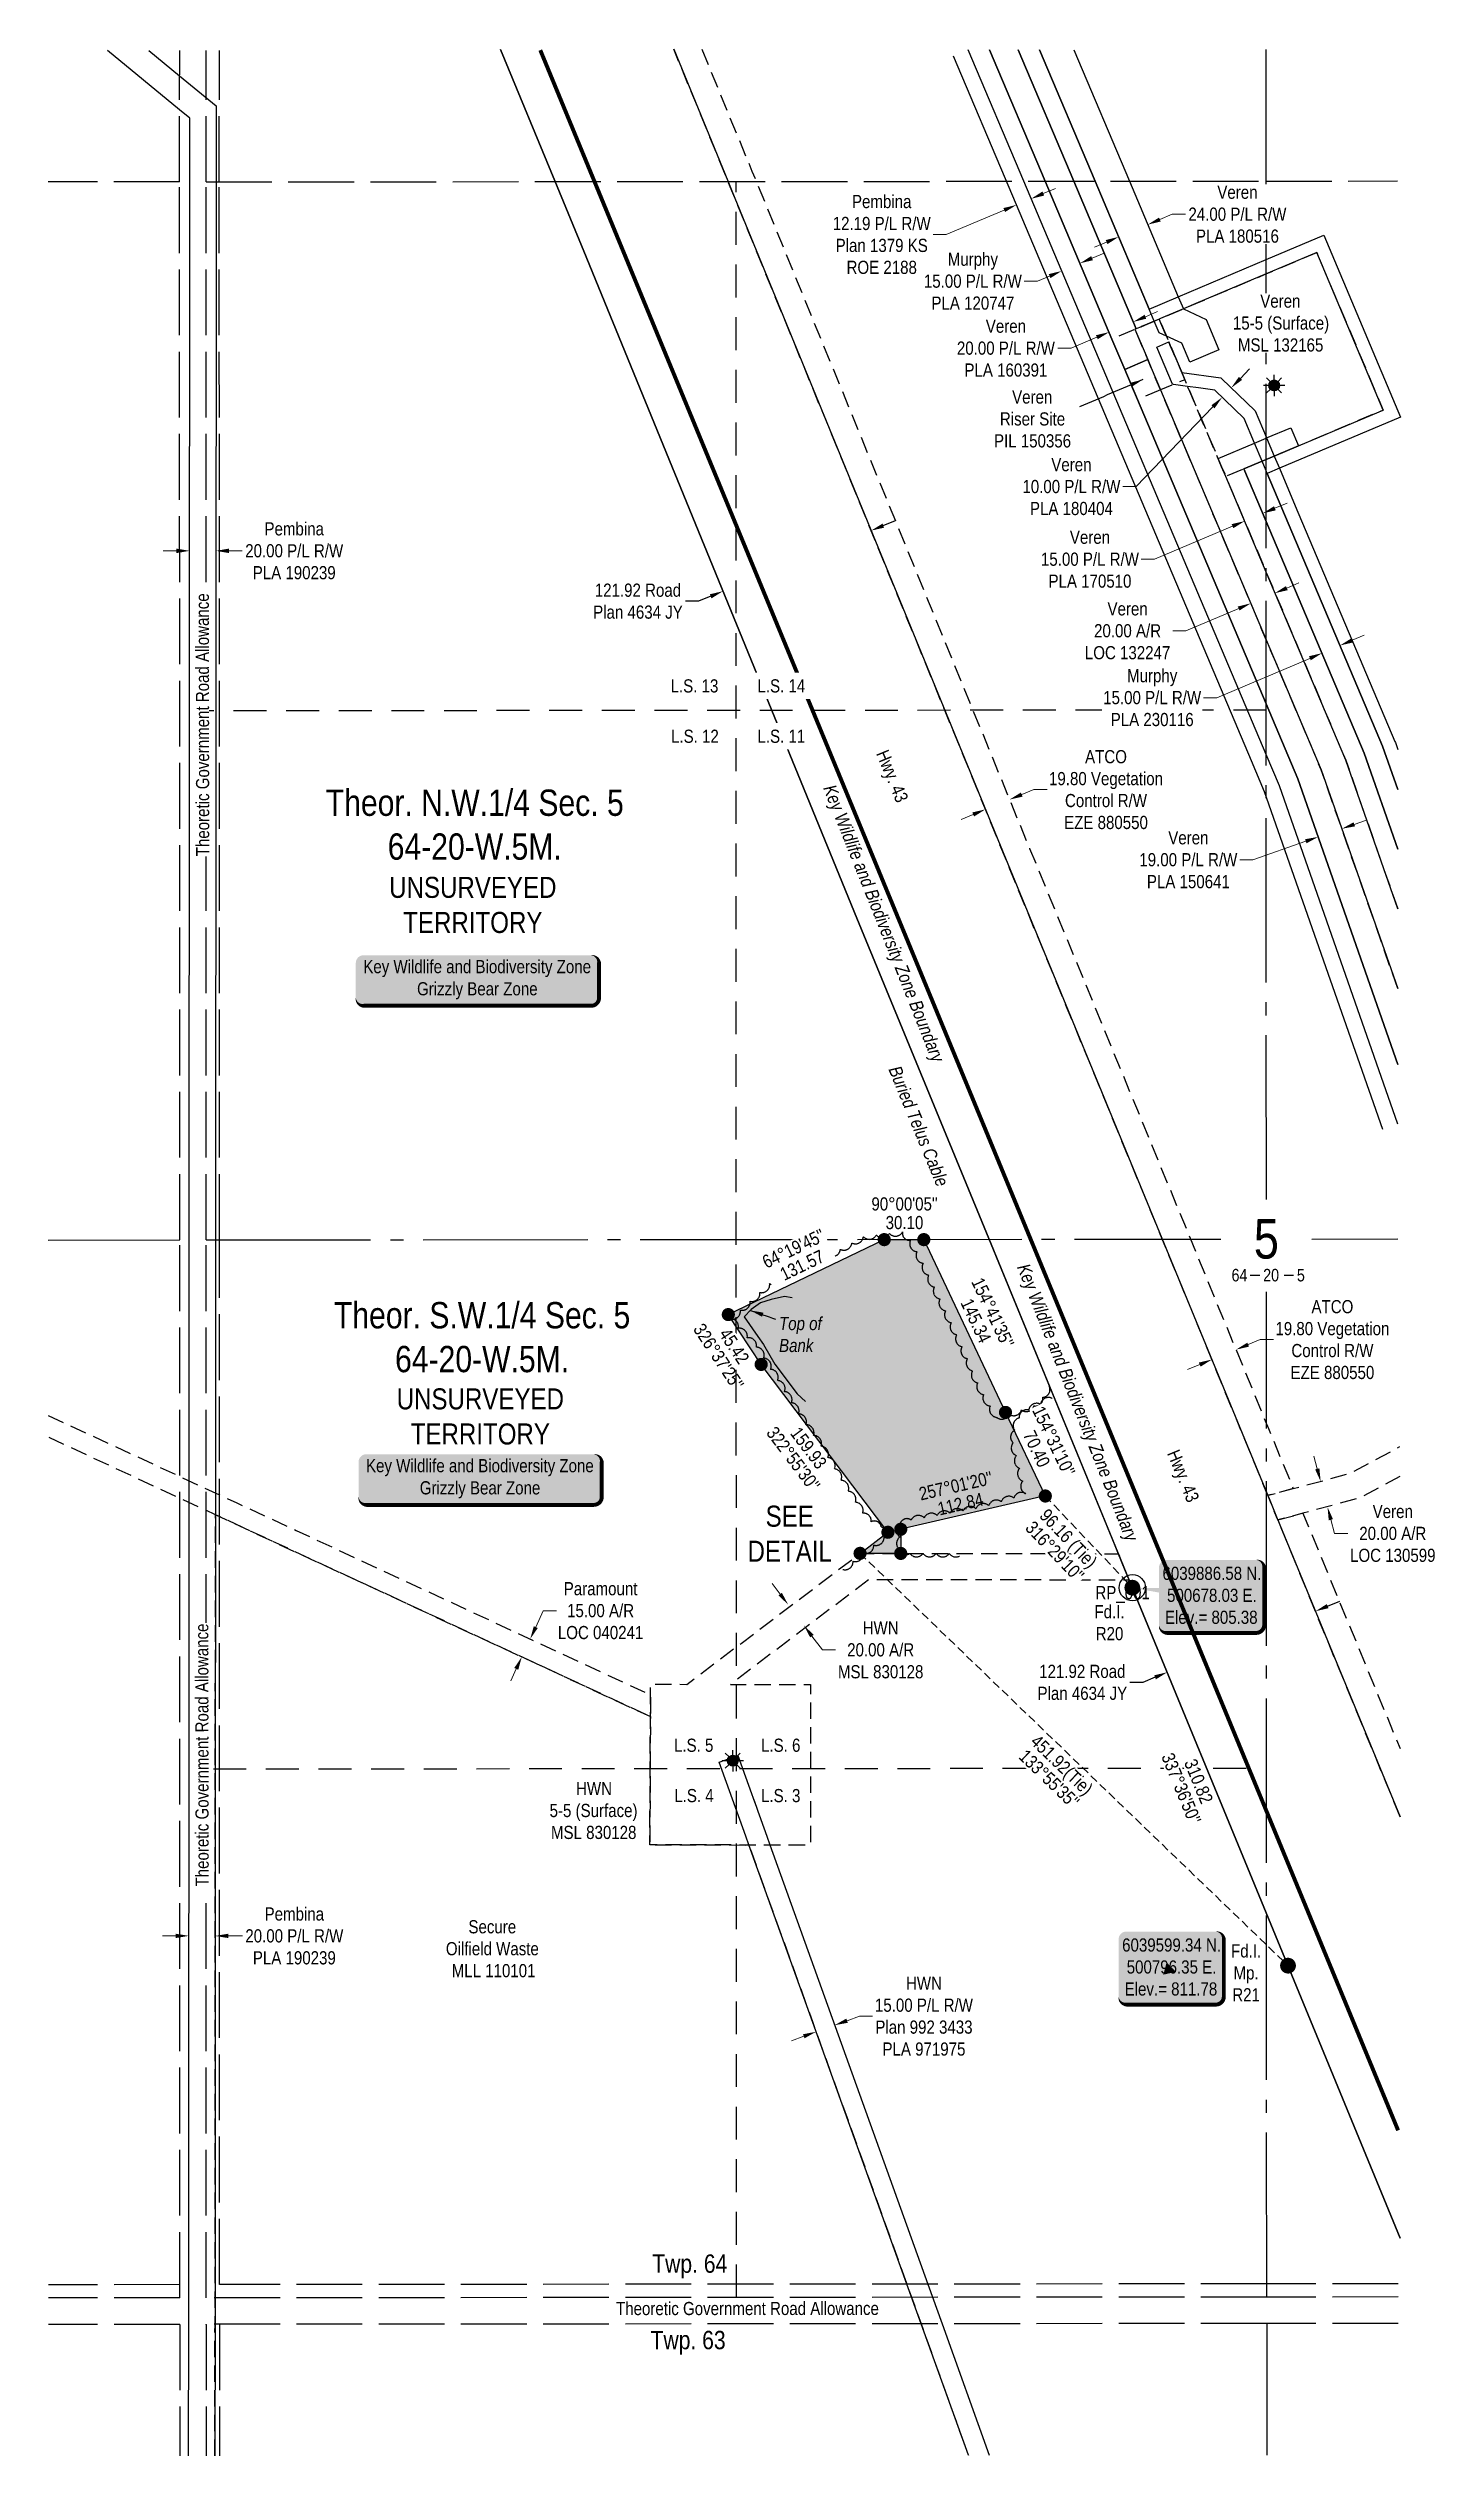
# Model space of a CAD drawing. Extents: x 499854 to 504284, y 6039227 to 6041357.
# Drawn here: x 499854 to 500908, y 6039227 to 6041057 of the extents above; entities that cross this region are included whole.
import ezdxf
from ezdxf.enums import TextEntityAlignment as Align

# ---------------------------------------------------------------- set-up
doc = ezdxf.new("R2010")
doc.units = 0
doc.header["$LTSCALE"] = 5
for name, pattern in [('0', [1, 1, 0]), ('DASHDOT2', [12.7, 6.35, -3.175, 0, -3.175]), ('foc-ACCESSROAD', [3.75, 2.5, -1.25]), ('foc-FLOWLINE', [3.75, 2.5, -1.25]), ('foc-LSD', [8, 5, -3]), ('foc-QUARTERLINE', [33, 25, -3, 2, -3]), ('foc-TIELINE', [1.875, 1.25, -0.625]), ('foc-UNSURVEYED', [12.5, 10, -2.5])]:
    doc.linetypes.add(name, pattern=pattern)
for name, color, linetype in [('10', 1, 'Continuous'), ('35', 37, 'Continuous'), ('9', 3, 'Continuous'), ('AS-TELUS', 224, 'foc-TEL'), ('AS-WILDLIFE', 131, 'DASHDOT2'), ('AS-WILDLIFE-BLOCK', 131, 'Continuous'), ('C-RW', 13, 'Continuous'), ('C-SYMBOL', 7, 'Continuous'), ('D-TXT', 6, 'Continuous'), ('DETAIL-T', 7, 'Continuous'), ('F-AR', 190, 'foc-ACCESSROAD'), ('F-EZE', 190, 'foc-FLOWLINE'), ('F-RW', 190, 'Continuous'), ('F-WS', 190, 'foc-ACCESSROAD'), ('F-WS-S', 190, 'Continuous'), ('L-BD', 7, 'Continuous'), ('L-BD1', 253, 'Continuous'), ('L-MON', 1, 'Continuous'), ('L-MON-T', 1, 'Continuous'), ('L-ROAD-T', 7, 'Continuous'), ('L-SECLBL', 7, 'Continuous'), ('L-SECQ', 8, 'foc-QUARTERLINE'), ('L-SECTION-LSD', 7, 'foc-LSD'), ('L-TIE', 7, 'foc-TIELINE'), ('L-TITLEDB', 4, 'Continuous'), ('L-TITLEDB-T', 4, 'Continuous'), ('L-UNS-T', 3, 'Continuous'), ('L-USEC', 7, 'foc-UNSURVEYED'), ('P-PROPOSED', 10, 'Continuous'), ('P-PROPOSED-H', 21, 'Continuous'), ('T-BUSH', 110, '0'), ('T-SLOPE', 48, 'Continuous')]:
    doc.layers.add(name, color=color, linetype=linetype)
for name, color, linetype, lineweight in [('C-RW-T', 13, 'Continuous', 9), ('F-AR-T', 190, 'Continuous', 9), ('F-EZE-T', 190, 'Continuous', 9), ('F-RW-T', 190, 'Continuous', 9), ('F-VCE-T', 190, 'Continuous', 9), ('F-WS-T', 190, 'Continuous', 9), ('T-TEXT', 48, 'Continuous', 18)]:
    doc.layers.add(name, color=color, linetype=linetype, lineweight=lineweight)
doc.styles.add('100L', font='ARIALN.TTF', dxfattribs={"height": 11})
doc.styles.add('175L', font='ARIALN.TTF', dxfattribs={"height": 20})
doc.styles.add('240', font='ARIALN.TTF', dxfattribs={"height": 30})
doc.styles.add('80', font='ARIALN.TTF', dxfattribs={"height": 10})
doc.styles.add('80CG', font='ARIALN.TTF', dxfattribs={"height": 10})
doc.styles.add('80L', font='ARIALN.TTF', dxfattribs={"height": 10})
doc.styles.add('foc-LtypeFont', font='ARIALN.TTF', dxfattribs={"height": 7.35})
doc.styles.add('SIMPLEX', font='ARIALN.TTF')
doc.linetypes.add('foc-TEL', pattern='A,2,-1,["T",foc-LtypeFont,S=0.2,R=0,X=-0.425,Y=-0.75],-1.24,8', length=12.24)
doc.dimstyles.new('Compass 5 000', dxfattribs={"dimscale": 5, "dimtxt": 9, "dimasz": 2, "dimexe": 0.2, "dimexo": 0.0625, "dimgap": 0.5, "dimtad": 0, "dimtih": 1, "dimtoh": 1, "dimzin": 0, "dimdsep": 46, "dimtxsty": '80CG', "dimcen": 0.1, "dimse1": 1, "dimse2": 1, "dimclrd": 256, "dimclrt": 256, "dimaunit": 1, "dimadec": 4, "dimazin": 0, "dimtfac": 0.06, "dimtofl": 0, "dimtmove": 0, "dimatfit": 1, "dimfxl": 0.2, "dimtolj": 1, "dimtzin": 0, "dimlwd": -1, "dimarcsym": 0})

msp = doc.modelspace()

# ---------------------------------------------------------------- texts
at = {"layer": '35', "color": 3, "style": '80'}
msp.add_attdef('RP_001', (500649.948, 6039877.863), 'RP', height=9.9948, dxfattribs=at)
at = {"layer": 'AS-TELUS', "insert": (500501.657, 6040284.507), "char_height": 10, "width": 97.0236, "attachment_point": 1, "rotation": 292.395446, "style": '80L'}
msp.add_mtext('\\pi0.19325;{\\fArial Narrow|b0|i1|c0|p34;Buried Telus Cable}', dxfattribs=at)
at = {"layer": 'AS-WILDLIFE', "char_height": 9.99476, "attachment_point": 5, "rotation": 291.729793, "style": '240'}
for insert in [(500487.778, 6040390.934), (500635.142, 6040026.872)]:
    msp.add_mtext_dynamic_manual_height_columns('{\\fArial Narrow|b0|i1|c0|p34;Key Wildlife and Biodiversity Zone Boundary}', width=225.98145, gutter_width=44.953, heights=[0], dxfattribs=dict(at, insert=insert))
at = {"layer": 'C-SYMBOL', "color": 3, "char_height": 19.98956, "attachment_point": 2, "style": '175L'}
for s, insert, width in [('Theor. N.W.1/4 Sec. 5\\P64-20-W.5M.', (500178.143, 6040493.18), 225.81194), ('Theor. S.W.1/4 Sec. 5\\P64-20-W.5M.', (500183.724, 6040103.676), 224.55748)]:
    msp.add_mtext(s, dxfattribs=dict(at, insert=insert, width=width))
at = {"layer": 'D-TXT', "color": 3, "char_height": 13.9927, "attachment_point": 1, "style": '80L'}
for s, insert in [('Twp. 64', (500313.088, 6039379.869)), ('Twp. 63', (500311.834, 6039321.794))]:
    msp.add_mtext_dynamic_manual_height_columns(s, width=101.34216, gutter_width=47.475, heights=[0], dxfattribs=dict(at, insert=insert))
at = {"layer": 'DETAIL-T', "color": 3, "insert": (500417.565, 6039927.625), "char_height": 15.9916, "width": 63.60279, "attachment_point": 5, "style": '80CG'}
msp.add_mtext('SEE\\PDETAIL', dxfattribs=at)
at = {"layer": 'F-WS-T', "char_height": 10, "attachment_point": 1, "style": '80L'}
for s, insert, width in [('\\pi20.3706;HWN\\P\\pi0.27851;5-5 (Surface)\\P\\pi1.32899;MSL 830128', (500234.753, 6039738.933), 66.2528), ('\\pi23.8631;Secure\\P\\pi6.70416;Oilfield Waste\\P\\pi11.14141;MLL 110101', (500149.478, 6039633.895), 83.00587)]:
    msp.add_mtext(s, dxfattribs=dict(at, insert=insert, width=width))
at = {"layer": 'L-BD1', "linetype": 'Continuous', "style": '80L'}
for s, height, rotation, p in [("90°00'05''", 9.9948, 359.9981, (500504.862, 6040178.263)), ("154°41'35''", 9.99476, 295.3074, (500572, 6040095.609)), ('145.34', 9.9948, 295.3074, (500559.124, 6040089.52)), ("326°37'25''", 9.99476, 303.3757, (500363.552, 6040062.14)), ("322°55'30''", 9.99476, 307.0746, (500420.346, 6039984.465)), ('70.40', 9.9948, 295.4809, (500605.295, 6039992.126))]:
    msp.add_text(s, height=height, rotation=rotation, dxfattribs=at).set_placement(p, align=Align.MIDDLE)
at = {"layer": 'L-BD1', "insert": (500514.796, 6039962.495), "char_height": 9.99476, "width": 56.27787, "attachment_point": 1, "rotation": 12.9774, "line_spacing_factor": 0.857456, "style": '80L'}
msp.add_mtext("\\pi0.21019;257°01'20''\\P\\pi11.52418;112.84 ", dxfattribs=at)
at = {"layer": 'L-MON-T', "linetype": 'Continuous', "char_height": 9.9948, "width": 22.03252, "attachment_point": 2, "style": '80L'}
for s, insert in [('Fd.I.\\PR20', (500660.683, 6039873.339)), ('Fd.I.\\PMp.\\PR21', (500764.483, 6039615.516))]:
    msp.add_mtext(s, dxfattribs=dict(at, insert=insert))
at = {"layer": 'L-ROAD-T', "style": '80L'}
msp.add_text('Theoretic Government Road Allowance', height=9.99478, rotation=0.036866, dxfattribs=at).set_placement((500385.438, 6039338.796), align=Align.MIDDLE_CENTER)
at = {"layer": 'L-TITLEDB-T', "char_height": 10, "attachment_point": 1, "rotation": 292.371487, "style": '80L'}
for insert in [(500488.639, 6040533.386), (500709.796, 6040001.53)]:
    msp.add_mtext_dynamic_manual_height_columns('\\pi9.7104;Hwy. 43', width=59.37304, gutter_width=49.974, heights=[0], dxfattribs=dict(at, insert=insert))
at = {"layer": 'L-UNS-T', "color": 3, "char_height": 15.99165, "attachment_point": 5, "style": '80L'}
for insert in [(500176.662, 6040405.405), (500182.378, 6040016.639)]:
    msp.add_mtext_dynamic_manual_height_columns('UNSURVEYED TERRITORY', width=126.28143, gutter_width=47.45, heights=[0], dxfattribs=dict(at, insert=insert))
at = {"layer": 'T-TEXT', "insert": (500409.444, 6040092.351), "char_height": 9.99476, "attachment_point": 1, "style": '80L'}
msp.add_mtext_dynamic_manual_height_columns('{\\fArial Narrow|b0|i1|c0|p34;Top of Bank}', width=34.05214, gutter_width=49.974, heights=[0], dxfattribs=at)

# ---------------------------------------------------------------- blocks, each defined once
blk = doc.blocks.new('L-SECLBL')
at = {"layer": '9', "color": 7}
for p, q in [((-5.1, -27.8), (-12.3, -27.8)), ((20.7, -27.8), (13.5, -27.8))]:
    blk.add_line(p, q, dxfattribs=at)
at = {"layer": '10', "color": 2, "style": 'SIMPLEX'}
blk.add_attdef('SEC', text='', height=30, dxfattribs=at).set_placement((0, 0), align=Align.MIDDLE)
at = {"layer": '10', "color": 5, "style": '80L'}
blk.add_attdef('TWP', text='', height=9.5, dxfattribs=at).set_placement((-14.4, -27.4), align=Align.MIDDLE_RIGHT)
blk.add_attdef('RGE', text='', height=9.5, dxfattribs=at).set_placement((3.6, -27.4), align=Align.MIDDLE_CENTER)
blk.add_attdef('MER', text='', height=9.5, dxfattribs=at).set_placement((23.2, -27.4), align=Align.MIDDLE_LEFT)
blk = doc.blocks.new('*D385')
at = {"layer": 'C-RW-T', "transparency": 16777216}
for p, q in [((500647.4, 6040897), (500656.6, 6040900.9)), ((500615.1, 6040883.4), (500605.9, 6040879.5)), ((500605.9, 6040879.5), (500595.9, 6040879.5))]:
    blk.add_line(p, q, dxfattribs=at)
for points in [[(500614.5, 6040884.9), (500615.8, 6040881.9), (500624.3, 6040887.3)], [(500646.7, 6040898.6), (500648, 6040895.5), (500638.2, 6040893.1)]]:
    blk.add_solid(points, dxfattribs=at)
at = {"layer": 'C-RW-T', "transparency": 16777216, "insert": (500556.8, 6040879.5), "char_height": 10, "attachment_point": 5, "style": '80CG'}
blk.add_mtext('\\A1;Murphy\\P15.00 P/L R/W^JPLA 120747', dxfattribs=at)
blk = doc.blocks.new('*D386')
at = {"layer": 'C-RW-T', "transparency": 16777216}
for p, q in [((500845.1, 6040606.6), (500854.3, 6040610.5)), ((500812.9, 6040592.9), (500742.2, 6040563)), ((500742.2, 6040563), (500732.2, 6040563))]:
    blk.add_line(p, q, dxfattribs=at)
for points in [[(500844.5, 6040608.1), (500845.8, 6040605), (500835.9, 6040602.7)], [(500812.3, 6040594.5), (500813.6, 6040591.4), (500822.1, 6040596.8)]]:
    blk.add_solid(points, dxfattribs=at)
at = {"layer": 'C-RW-T', "transparency": 16777216, "insert": (500693.1, 6040563), "char_height": 10, "attachment_point": 5, "style": '80CG', "bg_fill": 3, "box_fill_scale": 1.1, "bg_fill_color": 256, "bg_fill_true_color": 13158600, "bg_fill_transparency": 0}
blk.add_mtext('\\A1;Murphy\\P15.00 P/L R/W^JPLA 230116', dxfattribs=at)
blk = doc.blocks.new('GAS')
h = blk.add_hatch(color=255)
h.dxf.hatch_style = 1
edge = h.paths.add_edge_path()
edge.add_arc((0, 0), 0.9, 0, 360)
for p, q in [((-0.81, 0), (-1.62, 0)), ((-0.57, 0.57), (-1.14, 1.14)), ((0, 0.81), (0, 1.62)), ((0.57, 0.57), (1.14, 1.14)), ((1.62, 0), (0.81, 0)), ((-0.57, -0.57), (-1.14, -1.14)), ((0, -0.81), (0, -1.62)), ((1.14, -1.14), (0.57, -0.57))]:
    blk.add_line(p, q)
blk.add_circle((0, 0), 0.8)
blk = doc.blocks.new('*U371')
h = blk.add_hatch(color=255)
edge = h.paths.add_edge_path()
edge.add_line((-86.5, -20), (86.5, -20))
edge.add_arc((86.5, -14), 6, 270, 360)
edge.add_line((92.5, -14), (92.5, 12.5))
edge.add_arc((86.5, 12.5), 6, 0, 90)
edge.add_line((86.5, 18.5), (-86.5, 18.5))
edge.add_arc((-86.5, 12.5), 6, 90, 180)
edge.add_line((-92.5, 12.5), (-92.5, -14))
edge.add_arc((-86.5, -14), 6, 180, 270)
at = {"color": 131, "flags": 128}
blk.add_lwpolyline([(-86.5, -20, 3, 3, 0), (86.5, -20, 3, 3, 0.414214), (92.5, -14, 3, 3, 0), (92.5, 12.5, 3, 0, 0.414214), (86.5, 18.5, 0, 0, 0), (-86.5, 18.5, 0, 0, 0.414214), (-92.5, 12.5, 0, 0, 0), (-92.5, -14, 0, 3, 0.414214)], format="xyseb", close=True, dxfattribs=at)
at = {"color": 131, "style": '80'}
blk.add_attdef('ENTER_TEXT_001', (-36, -5), '', height=10, dxfattribs=at)
blk = doc.blocks.new('*D387')
at = {"layer": 'F-EZE-T', "transparency": 16777216}
for p, q in [((499950.8, 6039622), (499940.8, 6039622)), ((499990.8, 6039621.9), (500001.5, 6039621.9))]:
    blk.add_line(p, q, dxfattribs=at)
for points in [[(499950.8, 6039623.6), (499950.8, 6039620.3), (499960.8, 6039622)], [(499990.8, 6039623.6), (499990.8, 6039620.3), (499980.8, 6039621.9)]]:
    blk.add_solid(points, dxfattribs=at)
at = {"layer": 'F-EZE-T', "transparency": 16777216, "insert": (500041, 6039621.9), "char_height": 10, "attachment_point": 5, "style": '80CG'}
blk.add_mtext('\\A1;Pembina\\P20.00 P/L R/W\\PPLA 190239', dxfattribs=at)
blk = doc.blocks.new('*D388')
at = {"layer": 'F-VCE-T', "transparency": 16777216}
for p, q in [((500593.9, 6040489.4), (500603.2, 6040493.1)), ((500603.2, 6040493.1), (500613.2, 6040493.1)), ((500557, 6040474.3), (500547.8, 6040470.5))]:
    blk.add_line(p, q, dxfattribs=at)
for points in [[(500593.3, 6040490.9), (500594.6, 6040487.8), (500584.7, 6040485.6)], [(500556.4, 6040475.8), (500557.7, 6040472.7), (500566.3, 6040478.1)]]:
    blk.add_solid(points, dxfattribs=at)
at = {"layer": 'F-VCE-T', "transparency": 16777216, "insert": (500658, 6040493.1), "char_height": 10, "attachment_point": 5, "style": '80CG'}
blk.add_mtext('\\A1;ATCO\\P19.80 Vegetation\\PControl R/W\\PEZE 880550', dxfattribs=at)
blk = doc.blocks.new('*D389')
at = {"layer": 'F-VCE-T', "transparency": 16777216}
for p, q in [((500766, 6040071.3), (500775.3, 6040075.1)), ((500775.3, 6040075.1), (500785.3, 6040075.1)), ((500729.2, 6040056.2), (500720, 6040052.3))]:
    blk.add_line(p, q, dxfattribs=at)
for points in [[(500728.6, 6040057.7), (500729.9, 6040054.6), (500738.5, 6040060)], [(500765.4, 6040072.8), (500766.7, 6040069.8), (500756.8, 6040067.5)]]:
    blk.add_solid(points, dxfattribs=at)
at = {"layer": 'F-VCE-T', "transparency": 16777216, "insert": (500830.1, 6040075.1), "char_height": 10, "attachment_point": 5, "style": '80CG'}
blk.add_mtext('\\A1;ATCO\\P19.80 Vegetation \\PControl R/W\\PEZE 880550', dxfattribs=at)
blk = doc.blocks.new('*D374')
at = {"layer": 'L-TITLEDB-T', "transparency": 16777216}
for p, q in [((500826.4, 6039872.5), (500835.7, 6039876.3)), ((500686.1, 6039814.6), (500676.1, 6039814.6)), ((500695.3, 6039818.5), (500686.1, 6039814.6))]:
    blk.add_line(p, q, dxfattribs=at)
for points in [[(500825.8, 6039874.1), (500827.1, 6039871), (500817.2, 6039868.7)], [(500694.7, 6039820), (500695.9, 6039816.9), (500704.5, 6039822.3)]]:
    blk.add_solid(points, dxfattribs=at)
at = {"layer": 'L-TITLEDB-T', "transparency": 16777216, "insert": (500640, 6039814.6), "char_height": 10, "attachment_point": 5, "style": '80CG'}
blk.add_mtext('\\A1;121.92 Road\\PPlan 4634 JY', dxfattribs=at)
blk = doc.blocks.new('*D375')
at = {"layer": 'L-TITLEDB-T', "transparency": 16777216}
for p, q in [((500488.7, 6040693.8), (500498, 6040697.6)), ((500348.3, 6040636.3), (500338.3, 6040636.3)), ((500357.5, 6040640.1), (500348.3, 6040636.3))]:
    blk.add_line(p, q, dxfattribs=at)
for points in [[(500488.1, 6040695.3), (500489.3, 6040692.2), (500479.5, 6040690)], [(500356.9, 6040641.6), (500358.1, 6040638.5), (500366.8, 6040643.9)]]:
    blk.add_solid(points, dxfattribs=at)
at = {"layer": 'L-TITLEDB-T', "transparency": 16777216, "insert": (500302.2, 6040636.3), "char_height": 10, "attachment_point": 5, "style": '80CG'}
blk.add_mtext('\\A1;121.92 Road\\PPlan 4634 JY', dxfattribs=at)
blk = doc.blocks.new('*D372')
at = {"layer": 'F-AR-T', "transparency": 16777216}
for p, q in [((500795.4, 6040646.3), (500804.6, 6040650.2)), ((500758.9, 6040630.8), (500718.7, 6040613.8)), ((500718.7, 6040613.8), (500708.7, 6040613.8))]:
    blk.add_line(p, q, dxfattribs=at)
for points in [[(500794.8, 6040647.8), (500796.1, 6040644.7), (500786.2, 6040642.4)], [(500758.2, 6040632.3), (500759.5, 6040629.3), (500768.1, 6040634.7)]]:
    blk.add_solid(points, dxfattribs=at)
at = {"layer": 'F-AR-T', "transparency": 16777216, "insert": (500674.4, 6040613.8), "char_height": 10, "attachment_point": 5, "style": '80CG'}
blk.add_mtext('\\A1;Veren\\P20.00 A/R\\PLOC 132247', dxfattribs=at)
blk = doc.blocks.new('*D373')
at = {"layer": 'F-AR-T', "transparency": 16777216}
for p, q in [((500410.3, 6039881.7), (500404.3, 6039889.7)), ((500434.4, 6039849.8), (500442.4, 6039839.3)), ((500442.4, 6039839.3), (500452.4, 6039839.3))]:
    blk.add_line(p, q, dxfattribs=at)
for points in [[(500411.6, 6039882.7), (500409, 6039880.7), (500416.4, 6039873.7)], [(500435.8, 6039850.8), (500433.1, 6039848.8), (500428.4, 6039857.8)]]:
    blk.add_solid(points, dxfattribs=at)
at = {"layer": 'F-AR-T', "transparency": 16777216, "insert": (500486.7, 6039839.3), "char_height": 10, "attachment_point": 5, "style": '80CG'}
blk.add_mtext('\\A1;HWN\\P20.00 A/R\\PMSL 830128', dxfattribs=at)
blk = doc.blocks.new('*D376')
at = {"layer": 'F-RW-T', "transparency": 16777216}
for p, q in [((500687.9, 6040852.5), (500697.1, 6040856.4)), ((500631.5, 6040828.6), (500621.5, 6040828.6)), ((500651.1, 6040836.9), (500631.5, 6040828.6))]:
    blk.add_line(p, q, dxfattribs=at)
for points in [[(500687.3, 6040854), (500688.6, 6040851), (500678.7, 6040848.6)], [(500650.4, 6040838.5), (500651.7, 6040835.4), (500660.3, 6040840.8)]]:
    blk.add_solid(points, dxfattribs=at)
at = {"layer": 'F-RW-T', "transparency": 16777216, "insert": (500581.9, 6040828.6), "char_height": 10, "attachment_point": 5, "style": '80CG'}
blk.add_mtext('\\A1;Veren\\P20.00 P/L R/W^JPLA 160391', dxfattribs=at)
blk = doc.blocks.new('*D377')
at = {"layer": 'F-RW-T', "transparency": 16777216}
for p, q in [((500786.4, 6040707), (500795.6, 6040710.9)), ((500754.2, 6040693.3), (500694.8, 6040668.2)), ((500694.8, 6040668.2), (500684.8, 6040668.2))]:
    blk.add_line(p, q, dxfattribs=at)
for points in [[(500785.7, 6040708.5), (500787, 6040705.4), (500777.2, 6040703.1)], [(500753.5, 6040694.9), (500754.8, 6040691.8), (500763.4, 6040697.2)]]:
    blk.add_solid(points, dxfattribs=at)
at = {"layer": 'F-RW-T', "transparency": 16777216, "insert": (500645.8, 6040668.2), "char_height": 10, "attachment_point": 5, "style": '80CG'}
blk.add_mtext('\\A1;Veren\\P15.00 P/L R/W\\PPLA 170510', dxfattribs=at)
blk = doc.blocks.new('*D378')
at = {"layer": 'F-RW-T', "transparency": 16777216}
for p, q in [((500760.2, 6040805.7), (500767.1, 6040812.9)), ((500739.3, 6040784.1), (500680.8, 6040723.4)), ((500680.8, 6040723.4), (500670.8, 6040723.4))]:
    blk.add_line(p, q, dxfattribs=at)
for points in [[(500738.1, 6040785.2), (500740.5, 6040782.9), (500746.3, 6040791.3)], [(500759, 6040806.8), (500761.4, 6040804.5), (500753.2, 6040798.5)]]:
    blk.add_solid(points, dxfattribs=at)
at = {"layer": 'F-RW-T', "transparency": 16777216, "insert": (500631.7, 6040723.4), "char_height": 10, "attachment_point": 5, "style": '80CG'}
blk.add_mtext('\\A1;Veren\\P10.00 P/L R/W^JPLA 180404', dxfattribs=at)
blk = doc.blocks.new('*D379')
at = {"layer": 'F-RW-T', "transparency": 16777216}
for p, q in [((500698.9, 6040926.4), (500708.3, 6040930.4)), ((500708.3, 6040930.4), (500718.3, 6040930.4)), ((500658.4, 6040909.3), (500649.2, 6040905.4))]:
    blk.add_line(p, q, dxfattribs=at)
for points in [[(500698.3, 6040927.9), (500699.6, 6040924.9), (500689.7, 6040922.5)], [(500657.8, 6040910.8), (500659.1, 6040907.7), (500667.6, 6040913.2)]]:
    blk.add_solid(points, dxfattribs=at)
at = {"layer": 'F-RW-T', "transparency": 16777216, "insert": (500757.9, 6040930.4), "char_height": 10, "attachment_point": 5, "style": '80CG', "bg_fill": 3, "box_fill_scale": 1.1, "bg_fill_color": 256, "bg_fill_true_color": 13158600, "bg_fill_transparency": 0}
blk.add_mtext('\\A1;Veren\\P24.00 P/L R/W^JPLA 180516', dxfattribs=at)
blk = doc.blocks.new('*D380')
at = {"layer": 'F-RW-T', "transparency": 16777216}
for p, q in [((499951.4, 6040674.6), (499941.4, 6040674.6)), ((499991.4, 6040674.6), (500001.4, 6040674.6))]:
    blk.add_line(p, q, dxfattribs=at)
for points in [[(499951.4, 6040676.3), (499951.4, 6040672.9), (499961.4, 6040674.6)], [(499991.4, 6040676.3), (499991.4, 6040672.9), (499981.4, 6040674.6)]]:
    blk.add_solid(points, dxfattribs=at)
at = {"layer": 'F-RW-T', "transparency": 16777216, "insert": (500040.9, 6040674.6), "char_height": 10, "attachment_point": 5, "style": '80CG'}
blk.add_mtext('\\A1;Pembina\\P20.00 P/L R/W^JPLA 190239', dxfattribs=at)
blk = doc.blocks.new('*D381')
at = {"layer": 'F-RW-T', "transparency": 16777216}
for p, q in [((500610.3, 6040946.1), (500619.5, 6040950)), ((500580.7, 6040933.6), (500536.6, 6040915)), ((500536.6, 6040915), (500526.6, 6040915))]:
    blk.add_line(p, q, dxfattribs=at)
for points in [[(500580, 6040935.1), (500581.3, 6040932.1), (500589.9, 6040937.5)], [(500609.7, 6040947.7), (500611, 6040944.6), (500601.1, 6040942.2)]]:
    blk.add_solid(points, dxfattribs=at)
at = {"layer": 'F-RW-T', "transparency": 16777216, "insert": (500487.5, 6040915), "char_height": 10, "attachment_point": 5, "style": '80CG'}
blk.add_mtext('\\A1;Pembina\\P12.19 P/L R/W\\PPlan 1379 KS\\PROE 2188', dxfattribs=at)
blk = doc.blocks.new('*D382')
at = {"layer": 'F-RW-T', "transparency": 16777216}
for p, q in [((500846.7, 6040466.7), (500856.1, 6040470)), ((500809.9, 6040453.9), (500769.7, 6040439.8)), ((500769.7, 6040439.8), (500759.7, 6040439.8))]:
    blk.add_line(p, q, dxfattribs=at)
for points in [[(500846.2, 6040468.3), (500847.3, 6040465.2), (500837.3, 6040463.4)], [(500809.3, 6040455.4), (500810.4, 6040452.3), (500819.3, 6040457.2)]]:
    blk.add_solid(points, dxfattribs=at)
at = {"layer": 'F-RW-T', "transparency": 16777216, "insert": (500720.6, 6040439.8), "char_height": 10, "attachment_point": 5, "style": '80CG'}
blk.add_mtext('\\A1;Veren\\P19.00 P/L R/W^JPLA 150641', dxfattribs=at)
blk = doc.blocks.new('*D383')
at = {"layer": 'F-RW-T', "transparency": 16777216}
for p, q in [((500224.5, 6039856.6), (500230.2, 6039869.1)), ((500230.2, 6039869.1), (500240.2, 6039869.1)), ((500209.7, 6039824.9), (500205.5, 6039815.8))]:
    blk.add_line(p, q, dxfattribs=at)
for points in [[(500223, 6039857.3), (500226, 6039855.9), (500220.3, 6039847.6)], [(500208.2, 6039825.6), (500211.2, 6039824.2), (500213.9, 6039834)]]:
    blk.add_solid(points, dxfattribs=at)
at = {"layer": 'F-RW-T', "transparency": 16777216, "insert": (500273.8, 6039869.1), "char_height": 10, "attachment_point": 5, "style": '80CG'}
blk.add_mtext('\\A1;Paramount\\P15.00 A/R\\PLOC 040241', dxfattribs=at)
blk = doc.blocks.new('*D384')
at = {"layer": 'F-RW-T', "transparency": 16777216}
for p, q in [((500461.2, 6039557.5), (500470.6, 6039560.9)), ((500470.6, 6039560.9), (500480.6, 6039560.9)), ((500428.2, 6039545.7), (500418.8, 6039542.3))]:
    blk.add_line(p, q, dxfattribs=at)
for points in [[(500427.7, 6039547.2), (500428.8, 6039544.1), (500437.6, 6039549.1)], [(500460.6, 6039559.1), (500461.7, 6039555.9), (500451.7, 6039554.1)]]:
    blk.add_solid(points, dxfattribs=at)
at = {"layer": 'F-RW-T', "transparency": 16777216, "insert": (500519.6, 6039560.9), "char_height": 10, "attachment_point": 5, "style": '80CG'}
blk.add_mtext('\\A1;HWN\\P15.00 P/L R/W^JPlan 992 3433\\PPLA 971975', dxfattribs=at)
blk = doc.blocks.new('*D391')
at = {"layer": 'F-AR-T', "transparency": 16777216}
for p, q in [((500818.6, 6039976.9), (500816, 6039986.6)), ((500828.9, 6039938.3), (500831.7, 6039927.8)), ((500831.7, 6039927.8), (500841.7, 6039927.8))]:
    blk.add_line(p, q, dxfattribs=at)
for points in [[(500820.2, 6039977.3), (500817, 6039976.5), (500821.2, 6039967.2)], [(500830.5, 6039938.7), (500827.3, 6039937.8), (500826.4, 6039947.9)]]:
    blk.add_solid(points, dxfattribs=at)
at = {"layer": 'F-AR-T', "transparency": 16777216, "insert": (500876, 6039927.8), "char_height": 10, "attachment_point": 5, "style": '80CG'}
blk.add_mtext('\\A1;Veren\\P20.00 A/R\\PLOC 130599', dxfattribs=at)
blk = doc.blocks.new('fdia')
at = {"color": 255, "const_width": 1}
blk.add_lwpolyline([(-0.5, 0, 1), (0.5, 0, 1)], format="xyb", close=True, dxfattribs=at)
blk = doc.blocks.new('Fdiaa')
blk.add_blockref('fdia', (0, 0))
blk = doc.blocks.new('fdib')
at = {"color": 1, "const_width": 1.6}
blk.add_lwpolyline([(-0.4, 0, 1), (0.4, 0, 1)], format="xyb", close=True, dxfattribs=at)
at = {"color": 1}
blk.add_circle((0, 0), 0.8, dxfattribs=at)
blk = doc.blocks.new('Fdibb')
blk.add_blockref('fdib', (0, 0))
blk = doc.blocks.new('fdicc')
for name in ['Fdibb', 'Fdiaa']:
    blk.add_blockref(name, (0, 0))
blk = doc.blocks.new('FDI')
blk.add_blockref('fdicc', (0, 0))
blk = doc.blocks.new('PLIA')
at = {"color": 255, "const_width": 1}
blk.add_lwpolyline([(-0.5, 0, 1), (0.5, 0, 1)], format="xyb", close=True, dxfattribs=at)
blk = doc.blocks.new('PLIAA')
blk.add_blockref('PLIA', (0, 0))
blk = doc.blocks.new('PLIB')
at = {"color": 1}
blk.add_circle((0, 0), 0.8, dxfattribs=at)
blk = doc.blocks.new('PLIBB')
blk.add_blockref('PLIB', (0, 0))
blk = doc.blocks.new('PLICC')
for name in ['PLIAA', 'PLIBB']:
    blk.add_blockref(name, (0, 0))
blk = doc.blocks.new('PLI')
blk.add_blockref('PLICC', (0, 0))
blk = doc.blocks.new('*U468')
h = blk.add_hatch(color=254)
edge = h.paths.add_edge_path()
edge.add_line((-34, -28.5), (34, -28.5))
edge.add_arc((34, -22.5), 6, 270, 360)
edge.add_line((40, -22.5), (40, 21))
edge.add_arc((34, 21), 6, 0, 90)
edge.add_line((34, 27), (-34, 27))
edge.add_arc((-34, 21), 6, 90, 180)
edge.add_line((-40, 21), (-40, -22.5))
edge.add_arc((-34, -22.5), 6, 180, 270)
at = {"color": 1, "flags": 128}
blk.add_lwpolyline([(-34, -28.5, 3, 3, 0), (34, -28.5, 3, 3, 0.414214), (40, -22.5, 3, 3, 0), (40, 21, 3, 0, 0.414214), (34, 27, 0, 0, 0), (-34, 27, 0, 0, 0.414214), (-40, 21, 0, 0, 0), (-40, -22.5, 0, 3, 0.414214)], format="xyseb", close=True, dxfattribs=at)
blk.add_lwpolyline([(-60.2, 5.8, 0, 10, 0), (0, 0, 5, 5, 0)], format="xyseb", dxfattribs=at)
at = {"color": 1, "style": '80'}
blk.add_attdef('ENTER_TEXT_001', (-36, -5), '', height=10, dxfattribs=at)
blk = doc.blocks.new('*U472')
h = blk.add_hatch(color=254)
edge = h.paths.add_edge_path()
edge.add_line((-34, -28.5), (34, -28.5))
edge.add_arc((34, -22.5), 6, 270, 360)
edge.add_line((40, -22.5), (40, 21))
edge.add_arc((34, 21), 6, 0, 90)
edge.add_line((34, 27), (-34, 27))
edge.add_arc((-34, 21), 6, 90, 180)
edge.add_line((-40, 21), (-40, -22.5))
edge.add_arc((-34, -22.5), 6, 180, 270)
at = {"color": 1, "flags": 128}
blk.add_lwpolyline([(-34, -28.5, 3, 3, 0), (34, -28.5, 3, 3, 0.414214), (40, -22.5, 3, 3, 0), (40, 21, 3, 0, 0.414214), (34, 27, 0, 0, 0), (-34, 27, 0, 0, 0.414214), (-40, 21, 0, 0, 0), (-40, -22.5, 0, 3, 0.414214)], format="xyseb", close=True, dxfattribs=at)
blk.add_lwpolyline([(-6, -5.8, 0, 10, 0), (0, 0, 5, 5, 0)], format="xyseb", dxfattribs=at)
at = {"color": 1, "style": '80'}
blk.add_attdef('ENTER_TEXT_001', (-36, -5), '', height=10, dxfattribs=at)

# ---------------------------------------------------------------- dimensions: what is measured, and where the dimension line sits
at = {"layer": 'C-RW-T', "color": 3}
dim = msp.add_linear_dim(base=(500624.335, 6040887.294), p1=(500635.278, 6040899.936), p2=(500621.46, 6040894.092), angle=202.926346, text='Murphy\\P15.00 P/L R/W^JPLA 120747', dimstyle='Compass 5 000', dxfattribs=at)
dim.commit()
dim.dimension.update_dxf_attribs({"geometry": '*D385', "text_midpoint": (500556.829, 6040879.503), "dimtype": 161})
at = {"layer": 'F-AR-T', "color": 3}
dim = msp.add_linear_dim(base=(500826.355, 6039947.917), p1=(500824.447, 6039968.111), p2=(500829.614, 6039948.789), angle=284.971232, text='Veren\\P20.00 A/R\\PLOC 130599', dimstyle='Compass 5 000', dxfattribs=at)
dim.commit()
dim.dimension.update_dxf_attribs({"geometry": '*D391', "text_midpoint": (500876.044, 6039927.817), "dimtype": 161})
at = {"layer": 'F-AR-T'}
dim = msp.add_linear_dim(base=(500428.417, 6039857.775), p1=(500422.175, 6039878.134), p2=(500434.241, 6039862.179), angle=307.099593, text='HWN\\P20.00 A/R\\PMSL 830128', dimstyle='Compass 5 000', dxfattribs=at)
dim.commit()
dim.dimension.update_dxf_attribs({"geometry": '*D373', "text_midpoint": (500486.676, 6039839.314), "dimtype": 161})
at = {"layer": 'F-RW-T', "color": 3}
for base, p1, p2, angle, text, picture, middle in [((500589.869, 6040937.499), (500608.219, 6040925.397), (500596.996, 6040920.65), 202.926391, 'Pembina\\P12.19 P/L R/W\\PPlan 1379 KS\\PROE 2188', '*D381', (500487.54, 6040914.979)), ((500746.277, 6040791.268), (500761.282, 6040790.719), (500754.324, 6040783.505), 226.032008, 'Veren\\P10.00 P/L R/W^JPLA 180404', '*D378', (500631.733, 6040723.409)), ((500819.325, 6040457.156), (500827.506, 6040491.312), (500809.569, 6040485.035), 199.286493, 'Veren\\P19.00 P/L R/W^JPLA 150641', '*D382', (500720.647, 6040439.803))]:
    dim = msp.add_linear_dim(base=base, p1=p1, p2=p2, angle=angle, text=text, dimstyle='Compass 5 000', dxfattribs=at)
    dim.commit()
    dim.dimension.update_dxf_attribs({"geometry": picture, "text_midpoint": middle, "dimtype": 161})
at = {"layer": 'F-RW-T'}
for base, p1, p2, angle, text, picture, middle in [((500660.285, 6040840.813), (500670.959, 6040866.936), (500652.532, 6040859.142), 202.927684, 'Veren\\P20.00 P/L R/W^JPLA 160391', '*D376', (500581.911, 6040828.616)), ((500220.258, 6039847.564), (500110.89, 6039881.759), (500117.203, 6039895.369), 65.11449, 'Paramount\\P15.00 A/R\\PLOC 040241', '*D383', (500273.758, 6039869.093))]:
    dim = msp.add_linear_dim(base=base, p1=p1, p2=p2, angle=angle, text=text, dimstyle='Compass 5 000', dxfattribs=at)
    dim.commit()
    dim.dimension.update_dxf_attribs({"geometry": picture, "text_midpoint": middle, "dimtype": 161})
dim = msp.add_aligned_dim(p1=(500435.133, 6039556.01), p2=(500449.241, 6039561.084), distance=-7.389, text='HWN\\P15.00 P/L R/W^JPlan 992 3433\\PPLA 971975', dimstyle='Compass 5 000', dxfattribs=at)
dim.commit()
dim.dimension.update_dxf_attribs({"geometry": '*D384', "text_midpoint": (500519.648, 6039560.899)})
at = {"layer": 'F-VCE-T', "color": 3}
dim = msp.add_aligned_dim(p1=(500743.308, 6040048.252), p2=(500761.618, 6040055.79), distance=12.663, text='ATCO\\P19.80 Vegetation \\PControl R/W\\PEZE 880550', dimstyle='Compass 5 000', dxfattribs=at)
dim.commit()
dim.dimension.update_dxf_attribs({"geometry": '*D389', "text_midpoint": (500830.094, 6040075.114)})
at = {"layer": 'L-TITLEDB-T'}
dim = msp.add_linear_dim(base=(500366.765, 6040643.865), p1=(500473.645, 6040704.168), p2=(500360.959, 6040658.051), angle=202.256774, text='121.92 Road\\PPlan 4634 JY', dimstyle='Compass 5 000', dxfattribs=at)
dim.commit()
dim.dimension.update_dxf_attribs({"geometry": '*D375', "text_midpoint": (500302.163, 6040636.29), "dimtype": 161})

# ---------------------------------------------------------------- hatches: boundary and pattern name
at = {"layer": 'P-PROPOSED-H'}
h = msp.add_hatch(color=256, dxfattribs=at)
h.dxf.hatch_style = 1
h.paths.add_polyline_path([(500501.936, 6039912.636), (500471.033, 6039912.684), (500492.224, 6039928.713), (500395.862, 6040056.244), (500370.888, 6040094.154), (500489.413, 6040151.122), (500519.493, 6040151.121), (500581.588, 6040019.802), (500611.86, 6039956.281), (500501.959, 6039930.954)])

# ---------------------------------------------------------------- linework, layer by layer
at = {"layer": '35', "color": 3}
msp.add_circle((500678.034, 6039886.582), 9.995, dxfattribs=at)
at = {"layer": 'C-RW'}
for points in [[(500569.517, 6041055.402), (500611.784, 6040955.475), (500662.503, 6040835.581), (500672.238, 6040812.544), (500681.951, 6040789.518), (500779.792, 6040558.242), (500803.859, 6040501.352), (500879.82, 6040284.279)], [(500879.772, 6040447.837), (500854.262, 6040520.807), (500779.751, 6040696.972), (500762.883, 6040736.854), (500776.702, 6040742.689), (500779.737, 6040743.972), (500785.917, 6040746.582), (500804.315, 6040754.353), (500813.99, 6040758.439), (500841.67, 6040770.13), (500868.762, 6040781.576), (500818.182, 6040901.339), (500779.695, 6040885.08), (500726.199, 6040862.48), (500716.819, 6040858.507), (500703.045, 6040852.699), (500699.36, 6040851.142), (500698.432, 6040850.749), (500694.678, 6040849.165), (500689.217, 6040846.86), (500685.532, 6040845.304), (500684.617, 6040844.918), (500680.932, 6040843.361), (500633.5, 6040955.493), (500591.23, 6041055.419)], [(500607.513, 6041055.431), (500649.781, 6040955.506), (500690.845, 6040858.395), (500712.89, 6040867.716), (500779.692, 6040895.936), (500823.505, 6040914.444), (500881.868, 6040776.253), (500789.811, 6040737.367), (500780.595, 6040733.473), (500868.266, 6040526.21), (500879.758, 6040493.338)]]:
    msp.add_lwpolyline(points, dxfattribs=at)
at = {"layer": 'F-AR', "flags": 128}
for points in [[(500879.803, 6040341.864), (500821.597, 6040508.198), (500779.777, 6040607.074), (500699.48, 6040796.919), (500692.338, 6040813.804), (500689.74, 6040819.947), (500688.445, 6040823.01), (500680.003, 6040842.969), (500680.932, 6040843.361), (500684.617, 6040844.918), (500689.217, 6040846.86), (500698.431, 6040850.75), (500706.862, 6040830.785), (500710.75, 6040821.578), (500717.882, 6040804.691), (500721.737, 6040795.587), (500745.914, 6040738.481), (500749.071, 6040731.022), (500779.762, 6040658.461), (500840.268, 6040515.406), (500879.785, 6040402.48)], [(499853.956, 6040017.483), (499953.91, 6039971.118), (499984.071, 6039957.127), (499997.263, 6039951.007), (500042.288, 6039930.12), (500311.688, 6039805.151), (500311.65, 6039788.63), (499984.073, 6039940.588), (499981.008, 6039942.01), (499953.912, 6039954.579), (499853.958, 6040000.946)], [(500881.435, 6039971.101), (500850.895, 6039954.731), (500807.731, 6039943.182), (500788.623, 6039938.071), (500788.191, 6039939.135), (500781.495, 6039955.55), (500781.006, 6039956.735), (500781.494, 6039956.865), (500800.292, 6039961.895), (500843.521, 6039973.462), (500881.425, 6039993.795)]]:
    msp.add_lwpolyline(points, dxfattribs=at)
at = {"layer": 'F-EZE', "flags": 128}
for points in [[(500350.728, 6041055.82), (500388.886, 6040963.179), (500391.916, 6040955.893), (500599.867, 6040448.484), (500718.843, 6040159.653), (500721.943, 6040152.125), (500781.472, 6040007.591), (500800.292, 6039961.895), (500781.494, 6039956.865), (500781.006, 6039956.735), (500780.554, 6039957.832), (500700.534, 6040152.104), (500581.549, 6040440.957), (500373.583, 6040948.246), (500370.559, 6040955.873), (500329.372, 6041055.801)], [(500881.551, 6039712.5), (500790.156, 6039934.347), (500788.623, 6039938.071), (500807.731, 6039943.182), (500881.528, 6039764.358)]]:
    msp.add_lwpolyline(points, dxfattribs=at)
at = {"layer": 'F-RW', "flags": 128}
for points in [[(499960.63, 6039226.79), (499960.682, 6039326.738), (499961.007, 6039951.288), (499961.015, 6039967.822), (499961.111, 6040150.92), (499961.529, 6040954.999), (499961.554, 6041003.435), (499953.813, 6041009.802), (499898.978, 6041054.9)], [(499930.441, 6041054.924), (499953.822, 6041035.695), (499981.568, 6041012.876), (499981.537, 6040955.014), (499981.117, 6040150.935), (499981.042, 6040006.9), (499981.02, 6039964.056), (499981.017, 6039958.543), (499981.008, 6039942.01), (499980.89, 6039717.226), (499980.685, 6039326.752), (499980.632, 6039226.805)], [(500591.229, 6041055.419), (500633.5, 6040955.493), (500680.932, 6040843.361), (500680.003, 6040842.969), (500688.445, 6040823.01), (500689.74, 6040819.947), (500672.238, 6040812.544), (500662.499, 6040835.577), (500611.784, 6040955.475), (500569.517, 6041055.402)], [(500633.518, 6041055.45), (500675.763, 6040955.527), (500712.89, 6040867.716), (500716.834, 6040858.48), (500734.092, 6040850.449), (500743.817, 6040827.426), (500721.714, 6040818.09), (500715.636, 6040832.482), (500703.891, 6040837.819), (500698.425, 6040840.302), (500694.678, 6040849.166), (500690.827, 6040858.373), (500649.715, 6040955.506), (500607.467, 6041055.431)], [(500879.758, 6040493.338), (500868.266, 6040526.21), (500780.59, 6040733.466), (500779.74, 6040735.443), (500776.699, 6040742.685), (500770.854, 6040756.483), (500762.905, 6040775.228), (500740.689, 6040796.657), (500728.381, 6040798.388), (500720.061, 6040799.555), (500709.308, 6040801.069), (500708.553, 6040801.175), (500696.561, 6040829.472), (500705.769, 6040833.374), (500706.862, 6040830.786), (500710.752, 6040821.581), (500715.533, 6040810.266), (500745.306, 6040806.129), (500745.751, 6040805.7), (500771.342, 6040781.015), (500779.732, 6040761.182), (500780.076, 6040760.381), (500785.916, 6040746.58), (500789.811, 6040737.366), (500801.859, 6040708.88), (500877.602, 6040529.813), (500877.951, 6040528.86), (500879.749, 6040523.717)], [(500879.82, 6040284.279), (500803.859, 6040501.352), (500779.792, 6040558.242), (500681.951, 6040789.518), (500672.238, 6040812.544), (500689.74, 6040819.947), (500692.338, 6040813.804), (500699.48, 6040796.919), (500779.777, 6040607.074), (500821.597, 6040508.198), (500879.803, 6040341.864)], [(500879.785, 6040402.479), (500840.268, 6040515.406), (500779.762, 6040658.461), (500749.071, 6040731.022), (500745.917, 6040738.483), (500743.233, 6040744.826), (500770.865, 6040756.496), (500779.732, 6040760.239), (500780.079, 6040760.386), (500798.488, 6040768.158), (500804.315, 6040754.352), (500785.918, 6040746.582), (500779.737, 6040743.972), (500776.704, 6040742.691), (500762.883, 6040736.854), (500779.751, 6040696.972), (500854.262, 6040520.807), (500879.772, 6040447.837)]]:
    msp.add_lwpolyline(points, dxfattribs=at)
at = {"layer": 'F-RW'}
for points in [[(500868.333, 6040234.801), (500778.486, 6040491.558), (500768.582, 6040514.975), (500584.282, 6040950.715), (500542.016, 6041050.644)], [(500879.833, 6040238.826), (500789.858, 6040495.947), (500779.803, 6040519.722), (500595.503, 6040955.462), (500553.237, 6041055.39)]]:
    msp.add_lwpolyline(points, dxfattribs=at)
at = {"layer": 'F-WS', "flags": 128}
for points in [[(500761.704, 6040736.357), (500749.071, 6040731.022), (500745.914, 6040738.481), (500721.737, 6040795.587), (500717.882, 6040804.691), (500710.75, 6040821.579), (500706.862, 6040830.785), (500698.431, 6040850.75), (500703.045, 6040852.699), (500726.199, 6040862.479), (500779.695, 6040885.08), (500818.182, 6040901.339), (500868.762, 6040781.576), (500841.67, 6040770.127), (500813.99, 6040758.438), (500785.918, 6040746.583), (500779.737, 6040743.974), (500776.704, 6040742.692), (500762.883, 6040736.855), (500761.704, 6040736.357)], [(500699.48, 6040796.919), (500681.951, 6040789.518), (500672.238, 6040812.544), (500662.503, 6040835.581), (500680.003, 6040842.969), (500684.617, 6040844.918), (500698.431, 6040850.75), (500717.88, 6040804.688), (500699.48, 6040796.919)]]:
    msp.add_lwpolyline(points, close=True, dxfattribs=at)
at = {"layer": 'L-SECQ'}
for p, q in [((500779.674, 6040955.612), (500779.645, 6041055.56)), ((500779.902, 6040181.509), (500779.674, 6040955.612)), ((499853.923, 6040150.819), (499953.889, 6040150.895)), ((499973.995, 6040150.91), (500745.285, 6040151.498)), ((500814.53, 6040151.551), (500879.859, 6040151.601)), ((500780.148, 6039347.458), (500779.923, 6040111.545)), ((500780.154, 6039327.352), (500780.177, 6039227.404))]:
    msp.add_line(p, q, dxfattribs=at)
at = {"layer": 'L-SECTION-LSD', "flags": 128}
for points in [[(500377.113, 6039347.156), (500376.782, 6040955.311)], [(500779.793, 6040553.576), (499973.947, 6040552.971)]]:
    msp.add_lwpolyline(points, dxfattribs=at)
at = {"layer": 'L-TIE', "flags": 128}
for points in [[(500611.86, 6039956.281), (500678.034, 6039886.582)], [(500471.033, 6039912.684), (500796.351, 6039599.335)]]:
    msp.add_lwpolyline(points, dxfattribs=at)
at = {"layer": 'L-TITLEDB'}
msp.add_lwpolyline([(500881.695, 6039392.31), (500795.74, 6039600.818), (500781.638, 6039635.255), (500677.411, 6039888.093), (500675.323, 6039893.166), (500672.607, 6039899.766), (500667.066, 6039913.229), (500664.368, 6039919.784), (500568.802, 6040151.977), (500468.493, 6040395.401), (500260.978, 6040902.242), (500238.992, 6040955.757), (500197.774, 6041055.682)], dxfattribs=at)
at = {"layer": 'L-USEC'}
for p, q in [((499953.793, 6040954.994), (499953.828, 6041054.941)), ((499973.9, 6040954.987), (499973.935, 6041054.956)), ((499983.958, 6040954.983), (499983.993, 6041054.964)), ((499953.793, 6040954.994), (499853.846, 6040954.93)), ((499953.889, 6040150.914), (499953.793, 6040954.994)), ((499973.9, 6040955.009), (500779.674, 6040955.612)), ((499973.995, 6040150.917), (499973.9, 6040954.996)), ((499984.053, 6040150.918), (499983.958, 6040954.997)), ((500779.674, 6040955.612), (500879.623, 6040955.688)), ((499953.982, 6039346.839), (499953.889, 6040150.914)), ((499974.089, 6039346.852), (499973.995, 6040150.917)), ((499984.145, 6039356.916), (499984.053, 6040150.918)), ((499953.966, 6039356.897), (499854, 6039356.835)), ((499953.972, 6039346.839), (499854.001, 6039346.777)), ((499953.983, 6039356.897), (499953.962, 6039356.897)), ((499953.983, 6039346.839), (499953.969, 6039346.839)), ((499974.089, 6039356.912), (499974.087, 6039356.912)), ((500780.139, 6039347.458), (499974.089, 6039346.854)), ((500780.132, 6039357.516), (499984.145, 6039356.92)), ((499984.146, 6039346.858), (499984.146, 6039346.862)), ((500880.093, 6039357.591), (500780.132, 6039357.516)), ((500880.096, 6039347.533), (500780.139, 6039347.458)), ((499953.985, 6039326.733), (499854.003, 6039326.671)), ((499953.985, 6039326.733), (499953.99, 6039226.785)), ((500780.154, 6039327.352), (499974.091, 6039326.748)), ((499974.091, 6039326.735), (499974.091, 6039326.748)), ((499974.091, 6039326.734), (499974.096, 6039226.8)), ((499984.149, 6039326.736), (499984.149, 6039326.755)), ((499984.149, 6039326.735), (499984.154, 6039226.808)), ((500880.102, 6039327.427), (500780.154, 6039327.352))]:
    msp.add_line(p, q, dxfattribs=at)
at = {"layer": 'P-PROPOSED', "flags": 128}
msp.add_lwpolyline([(500501.936, 6039912.636), (500471.033, 6039912.684), (500492.224, 6039928.713), (500395.862, 6040056.244), (500370.888, 6040094.154), (500489.413, 6040151.122), (500519.493, 6040151.121), (500581.588, 6040019.802), (500611.86, 6039956.281), (500501.959, 6039930.954)], close=True, dxfattribs=at)
at = {"layer": 'T-BUSH', "flags": 128}
for points in [[(500457.841, 6039900.498, 0.52056705), (500465.709, 6039906.662, 0.52056705), (500473.577, 6039912.825, 0.52056705), (500481.445, 6039918.989, 0.52056705), (500489.313, 6039925.153, 0.52056705), (500487.256, 6039932.608, 0.52056705), (500479.376, 6039936.648, 0.52056705), (500472.934, 6039943.116, 0.52056705), (500467.47, 6039951.485, 0.52056705), (500462.006, 6039959.854, 0.52056705), (500456.541, 6039968.222, 0.52056705), (500451.514, 6039976.861, 0.52056705), (500446.493, 6039985.502, 0.52056705), (500441.39, 6039994.092, 0.52056705), (500435.663, 6040002.283, 0.52056705), (500429.936, 6040010.474, 0.52056705), (500424.209, 6040018.666, 0.52056705), (500418.826, 6040027.084, 0.52056705), (500413.558, 6040035.578, 0.52056705), (500408.29, 6040044.071, 0.52056705), (500403.022, 6040052.565, 0.52056705), (500397.755, 6040061.059, 0.52056705), (500392.235, 6040069.356, 0.52056705), (500385.274, 6040076.529, 0.52056705), (500378.313, 6040083.701, 0.52056705), (500372.657, 6040090.83, 0.52056705), (500380.069, 6040097.535, 0.52056705), (500387.481, 6040104.239, 0.52056705), (500394.894, 6040110.944, 0.52056705), (500402.306, 6040117.649, 0.52056705), (500411.038, 6040122.218, 0.52056705), (500420.35, 6040125.847, 0.52056705), (500429.663, 6040129.477, 0.52056705), (500438.514, 6040134.092, 0.52056705), (500447.273, 6040138.908, 0.52056705), (500456.031, 6040143.723, 0.52056705), (500464.789, 6040148.539, 0.52056705), (500473.547, 6040153.354, 0.52056705), (500483.463, 6040154.576, 0.52056705), (500493.385, 6040155.778, 0.52056705), (500503.308, 6040156.979, 0.52056705), (500509.39, 6040150.663, 0.52056705), (500514.233, 6040141.92, 0.52056705), (500518.989, 6040133.132, 0.52056705), (500523.26, 6040124.096, 0.52056705), (500527.532, 6040115.06, 0.52056705), (500531.803, 6040106.024, 0.52056705), (500536.074, 6040096.988, 0.52056705), (500540.346, 6040087.952, 0.52056705), (500544.484, 6040078.854, 0.52056705), (500548.563, 6040069.73, 0.52056705), (500552.641, 6040060.605, 0.52056705), (500556.569, 6040051.415, 0.52056705), (500560.443, 6040042.201, 0.52056705), (500564.957, 6040033.306, 0.52056705), (500569.974, 6040024.662, 0.52056705), (500574.991, 6040016.018, 0.52056705), (500584.246, 6040018.514, 0.52056705), (500593.74, 6040021.638, 0.52056705), (500603.234, 6040024.763, 0.52056705), (500609.99, 6040031.267, 0.52056705), (500614.867, 6040039.644, 0.52056705)], [(500617.163, 6040030.388, 0.52056705), (500608.194, 6040025.979, 0.52056705), (500599.224, 6040021.57, 0.52056705), (500591.977, 6040015.601, 0.52056705), (500588.476, 6040006.239, 0.52056705), (500587.436, 6039996.736, 0.52056705), (500589.842, 6039987.035, 0.52056705), (500592.248, 6039977.334, 0.52056705), (500594.654, 6039967.633, 0.52056705), (500597.059, 6039957.932, 0.52056705), (500587.949, 6039954.783, 0.52056705), (500578.381, 6039951.894, 0.52056705), (500568.813, 6039949.004, 0.52056705), (500559.127, 6039946.611, 0.52056705), (500549.282, 6039944.886, 0.52056705), (500539.437, 6039943.16, 0.52056705), (500529.593, 6039941.435, 0.52056705), (500519.748, 6039939.71, 0.52056705), (500509.903, 6039937.985, 0.52056705), (500501.403, 6039935.13, 0.52056705), (500501.403, 6039925.135, 0.52056705), (500501.403, 6039915.141, 0.52056705), (500508.894, 6039912.625, 0.52056705), (500518.889, 6039912.61, 0.52056705), (500528.883, 6039912.595, 0.52056705), (500538.878, 6039912.579, 0.37102229), (500546.587, 6039910.603, 0.37102229)]]:
    msp.add_lwpolyline(points, format="xyb", dxfattribs=at)
at = {"layer": 'T-SLOPE', "flags": 128}
msp.add_lwpolyline([(500419.398, 6040106.852), (500413.633, 6040107.839), (500403.418, 6040105.733), (500395.355, 6040102.997), (500388.285, 6040098.027), (500383.003, 6040092.476), (500393.413, 6040077.423), (500397.574, 6040071.462), (500406.337, 6040056.401), (500423.29, 6040033.851), (500429.61, 6040028.01)], dxfattribs=at)

# ---------------------------------------------------------------- block references
at = {"layer": 'AS-WILDLIFE-BLOCK'}
ref = msp.add_blockref('*U371', (500180.161, 6040348.817), dxfattribs=dict(at, xscale=0.99947618, yscale=0.99947618, zscale=0.99947618))
ref.add_attrib('ENTER_TEXT_001', 'Key Wildlife and Biodiversity Zone', (500093.433, 6040353.621), dxfattribs={"layer": '0', "color": 131, "height": 9.99476, "style": '80'})
ref.add_attrib('ENTER_TEXT_002', 'Grizzly Bear Zone', (500134.275, 6040336.786), dxfattribs={"layer": '0', "color": 131, "height": 9.99476, "style": '80'})
ref = msp.add_blockref('*U371', (500182.223, 6039969.525), dxfattribs=dict(at, xscale=0.99947618, yscale=0.99947618, zscale=0.99947618))
ref.add_attrib('ENTER_TEXT_001', 'Key Wildlife and Biodiversity Zone', (500095.495, 6039974.329), dxfattribs={"layer": '0', "color": 131, "height": 9.99476, "style": '80'})
ref.add_attrib('ENTER_TEXT_002', 'Grizzly Bear Zone', (500136.337, 6039957.494), dxfattribs={"layer": '0', "color": 131, "height": 9.99476, "style": '80'})
at = {"layer": 'DETAIL-T'}
ref = msp.add_blockref('*U468', (500738.226, 6039880.736), dxfattribs=at)
ref.add_attrib('ENTER_TEXT_001', '6039886.58 N.', (500700.93, 6039892.508), dxfattribs={"layer": '0', "color": 1, "height": 10, "style": '80'})
ref.add_attrib('ENTER_TEXT_002', '500678.03 E.', (500704.406, 6039875.801), dxfattribs={"layer": '0', "color": 1, "height": 10, "style": '80'})
ref.add_attrib('ENTER_TEXT_003', 'Elev.= 805.38', (500702.837, 6039859.093), dxfattribs={"layer": '0', "color": 1, "height": 10, "style": '80'})
ref = msp.add_blockref('*U472', (500707.558, 6039598.265), dxfattribs=at)
ref.add_attrib('ENTER_TEXT_001', '6039599.34 N.', (500670.263, 6039610.038), dxfattribs={"layer": '0', "color": 1, "height": 10, "style": '80'})
ref.add_attrib('ENTER_TEXT_002', '500796.35 E.', (500673.738, 6039593.33), dxfattribs={"layer": '0', "color": 1, "height": 10, "style": '80'})
ref.add_attrib('ENTER_TEXT_003', 'Elev.= 811.78', (500672.169, 6039576.623), dxfattribs={"layer": '0', "color": 1, "height": 10, "style": '80'})
at = {"layer": 'F-WS-S', "xscale": 4.997379999999987, "yscale": 4.997379999999987, "zscale": 4.997379999999987}
msp.add_blockref('GAS', (500785.821, 6040800.321), dxfattribs=at)
at = {"layer": 'L-MON', "color": 3}
for name, p, xscale, yscale, zscale in [('PLI', (500581.588, 6040019.802), 4.997380899999998, 4.997380899999998, 4.997380899999998), ('PLI', (500492.224, 6039928.713), 4.997380899999998, 4.997380899999998, 4.997380899999998), ('PLI', (500501.959, 6039930.954), 4.997380899999998, 4.997380899999998, 4.997380899999998), ('PLI', (500471.033, 6039912.684), 4.997380899999998, 4.997380899999998, 4.997380899999998), ('PLI', (500501.936, 6039912.636), 4.997380899999998, 4.997380899999998, 4.997380899999998), ('FDI', (500678.034, 6039886.582), 4.999999999999994, 4.999999999999994, 4.999999999999994), ('FDI', (500796.351, 6039599.335), 4.999999999999994, 4.999999999999994, 4.999999999999994)]:
    msp.add_blockref(name, p, dxfattribs=dict(at, xscale=xscale, yscale=yscale, zscale=zscale))
at = {"layer": 'L-SECLBL', "xscale": 0.999477999999994, "yscale": 0.999477999999994, "zscale": 0.999477999999994}
msp.add_blockref('L-SECLBL', (500779.911, 6040151.524), dxfattribs=at).add_auto_attribs({'SEC': '5', 'TWP': '64', 'RGE': '20', 'MER': '5'})

msp.set_redraw_order([(e.dxf.handle, doc.entitydb.next_handle()) for e in msp.query("TEXT MTEXT ATTDEF DIMENSION ARC_DIMENSION")])  # texts and dimensions are drawn at this point

# ---------------------------------------------------------------- next in the draw order: texts
at = {"layer": 'L-ROAD-T', "insert": (499966.33, 6040442.492), "char_height": 9.99478, "width": 199.44331, "attachment_point": 1, "rotation": 90.088497, "style": '80L', "bg_fill": 3, "box_fill_scale": 1, "bg_fill_color": 256, "bg_fill_transparency": 0}
msp.add_mtext('Theoretic Government Road Allowance', dxfattribs=at)
at = {"layer": 'L-SECTION-LSD', "insert": (500395.77, 6039733.584), "char_height": 9.9948, "attachment_point": 1, "style": '100L', "bg_fill": 3, "box_fill_scale": 1.5, "bg_fill_color": 256, "bg_fill_transparency": 0}
msp.add_mtext_dynamic_manual_height_columns('L.S. 3', width=30.36, gutter_width=54.971, heights=[0], dxfattribs=at)

# ---------------------------------------------------------------- next in the draw order: linework, layer by layer
at = {"layer": 'AS-TELUS', "flags": 128}
msp.add_lwpolyline([(500197.774, 6041055.682), (500238.992, 6040955.757), (500260.978, 6040902.242), (500468.493, 6040395.401), (500568.802, 6040151.977), (500667.066, 6039913.229), (500677.411, 6039888.093), (500781.638, 6039635.255), (500795.74, 6039600.818), (500881.695, 6039392.31)], dxfattribs=at)
at = {"layer": 'AS-WILDLIFE', "const_width": 2.998, "flags": 128}
msp.add_lwpolyline([(500880.059, 6039474.129), (500227.955, 6041055.147)], dxfattribs=at)
at = {"layer": 'F-RW', "flags": 128}
msp.add_lwpolyline([(500553.37, 6039227.234), (500517.435, 6039327.14), (500506.594, 6039357.291), (500435.133, 6039556.01), (500386.504, 6039691.231), (500384.131, 6039697.83), (500363.927, 6039754.011), (500378.034, 6039759.092), (500400.075, 6039697.799), (500402.447, 6039691.203), (500522.526, 6039357.303), (500533.368, 6039327.152), (500569.298, 6039227.246)], dxfattribs=at)
at = {"layer": 'F-WS', "flags": 128}
msp.add_lwpolyline([(499980.632, 6039226.805), (499980.685, 6039326.752), (499980.89, 6039717.226), (499981.008, 6039942.01), (499984.073, 6039940.588), (500311.65, 6039788.63), (500311.245, 6039691.151), (500372.257, 6039691.041), (500386.582, 6039691.014), (500435.133, 6039556.01), (500506.594, 6039357.291), (500517.44, 6039327.139), (500553.375, 6039227.234)], dxfattribs=at)
msp.add_lwpolyline([(500672.607, 6039899.766), (500675.672, 6039892.319), (500477.731, 6039892.668), (500372.477, 6039813.065), (500433.489, 6039812.954), (500433.268, 6039690.93), (500405.334, 6039690.981), (500389.391, 6039691.009), (500372.257, 6039691.041), (500311.245, 6039691.151), (500311.655, 6039789.743), (500311.69, 6039806.266), (500311.705, 6039813.354), (500339.394, 6039813.124), (500380.536, 6039844.239), (500471.033, 6039912.684), (500501.901, 6039912.636), (500667.414, 6039912.382), (500672.607, 6039899.766)], close=True, dxfattribs=at)
at = {"layer": 'L-TITLEDB'}
msp.add_lwpolyline([(500329.372, 6041055.801), (500370.559, 6040955.873), (500373.583, 6040948.246), (500581.549, 6040440.957), (500700.534, 6040152.104), (500780.554, 6039957.832), (500781.006, 6039956.735), (500781.495, 6039955.55), (500788.191, 6039939.135), (500788.623, 6039938.071), (500790.156, 6039934.347), (500881.551, 6039712.5)], dxfattribs=at)

# ---------------------------------------------------------------- next in the draw order: dimensions: what is measured, and where the dimension line sits
at = {"layer": 'F-RW-T', "color": 3}
dim = msp.add_linear_dim(base=(499981.391, 6040674.591), p1=(499961.388, 6040684.078), p2=(499981.396, 6040684.068), angle=359.970076, text='Pembina\\P20.00 P/L R/W^JPLA 190239', dimstyle='Compass 5 000', dxfattribs=at)
dim.commit()
dim.dimension.update_dxf_attribs({"geometry": '*D380', "text_midpoint": (500040.93, 6040674.581), "dimtype": 161})

# ---------------------------------------------------------------- next in the draw order: texts
at = {"layer": 'F-WS-T', "insert": (500752.561, 6040869.434), "char_height": 9.99476, "attachment_point": 1, "rotation": 359.955055, "style": '80L', "bg_fill": 3, "box_fill_scale": 1.1, "bg_fill_color": 256, "bg_fill_transparency": 0}
msp.add_mtext_dynamic_manual_height_columns('\\pi22.69913;Veren\\P\\pi1.91535;15-5 (Surface)\\P\\pi5.74349;MSL 132165', width=75.08938, gutter_width=49.922, heights=[0], dxfattribs=at)
at = {"layer": 'L-BD', "insert": (500633.111, 6039927.459), "char_height": 9.99476, "width": 54.77116, "attachment_point": 2, "rotation": 313.5139, "style": '80L', "bg_fill": 3, "box_fill_scale": 1.15, "bg_fill_color": 256, "bg_fill_true_color": 256, "bg_fill_transparency": 0}
msp.add_mtext('96.16 (Tie)', dxfattribs=at)
at = {"layer": 'L-BD1', "linetype": 'Continuous', "attachment_point": 2, "style": '80L', "bg_fill": 3, "box_fill_scale": 1.15, "bg_fill_color": 256, "bg_fill_true_color": 256, "bg_fill_transparency": 0}
for s, insert, char_height, width, rotation in [('30.10', (500504.808, 6040169.083), 9.9948, 28.79879, 359.9981), ('45.42', (500379.542, 6040072.96), 9.9948, 28.148, 303.3757), ("154°31'10''", (500622.865, 6040000.133), 9.99476, 56.27787, 295.4809), ('159.93', (500435.954, 6039995.831), 9.9948, 45.06481, 307.0746)]:
    msp.add_mtext(s, dxfattribs=dict(at, insert=insert, char_height=char_height, width=width, rotation=rotation))
at = {"layer": 'L-BD1', "linetype": 'Continuous', "insert": (500395.341, 6040137.861), "char_height": 9.99476, "width": 49.91013, "attachment_point": 1, "rotation": 25.6709, "line_spacing_factor": 0.855, "style": '80L', "bg_fill": 3, "box_fill_scale": 1.15, "bg_fill_color": 256, "bg_fill_true_color": 256, "bg_fill_transparency": 0}
msp.add_mtext("\\pi0.25451;64°19'45'' \\P\\pi8.33008;131.57", dxfattribs=at)
at = {"layer": 'L-ROAD-T', "insert": (499965.751, 6039759.41), "char_height": 9.99478, "width": 200.87237, "attachment_point": 2, "rotation": 90.088497, "style": '80L', "bg_fill": 3, "box_fill_scale": 1, "bg_fill_color": 256, "bg_fill_transparency": 0}
msp.add_mtext('Theoretic Government Road Allowance', dxfattribs=at)
at = {"layer": 'L-SECTION-LSD', "attachment_point": 1, "style": '100L', "bg_fill": 3, "box_fill_scale": 1.5, "bg_fill_color": 256, "bg_fill_transparency": 0}
for s, width, insert, char_height in [('\\pi1.8878;L.S. 13', 36.81492, (500325.139, 6040576.956), 9.99476), ('L.S. 14', 36.97882, (500393.062, 6040576.956), 9.9948), ('\\pi2.22652;L.S. 12', 37.09228, (500325.139, 6040538.691), 9.99476), ('L.S. 11', 36.4304, (500393.062, 6040538.691), 9.9948), ('\\pi1.98497;L.S. 4', 30.5239, (500327.846, 6039733.584), 9.99476)]:
    msp.add_mtext_dynamic_manual_height_columns(s, width=width, gutter_width=54.971, heights=[0], dxfattribs=dict(at, insert=insert, char_height=char_height))

# ---------------------------------------------------------------- next in the draw order: dimensions: what is measured, and where the dimension line sits
at = {"layer": 'C-RW-T', "color": 3}
dim = msp.add_linear_dim(base=(500822.113, 6040596.817), p1=(500856.042, 6040555.109), p2=(500842.225, 6040549.265), angle=202.926332, text='Murphy\\P15.00 P/L R/W^JPLA 230116', dimstyle='Compass 5 000', override={"dimtfill": 1}, dxfattribs=at)
dim.commit()
dim.dimension.update_dxf_attribs({"geometry": '*D386', "text_midpoint": (500693.116, 6040563.018), "dimtype": 161})
at = {"layer": 'F-RW-T'}
dim = msp.add_linear_dim(base=(500689.722, 6040922.511), p1=(500678.493, 6040887.514), p2=(500700.572, 6040896.849), angle=22.918551, text='Veren\\P24.00 P/L R/W^JPLA 180516', dimstyle='Compass 5 000', override={"dimtfill": 1}, dxfattribs=at)
dim.commit()
dim.dimension.update_dxf_attribs({"geometry": '*D379', "text_midpoint": (500757.871, 6040930.379), "dimtype": 161})

# ---------------------------------------------------------------- next in the draw order: linework, layer by layer
at = {"layer": 'L-SECTION-LSD', "flags": 128}
msp.add_lwpolyline([(499979.441, 6039748.889), (500780.03, 6039749.489)], dxfattribs=at)

# ---------------------------------------------------------------- next in the draw order: block references
at = {"layer": 'L-MON', "color": 3, "xscale": 4.997380899999998, "yscale": 4.997380899999998, "zscale": 4.997380899999998}
for p in [(500489.413, 6040151.122), (500519.493, 6040151.121), (500370.888, 6040094.154), (500395.862, 6040056.244), (500611.86, 6039956.281)]:
    msp.add_blockref('PLI', p, dxfattribs=at)

# ---------------------------------------------------------------- next in the draw order: texts
at = {"layer": 'L-BD', "insert": (500622.776, 6039917.66), "char_height": 9.99476, "width": 56.27787, "attachment_point": 2, "rotation": 313.5139, "style": '80L', "bg_fill": 3, "box_fill_scale": 1.15, "bg_fill_color": 256, "bg_fill_true_color": 256, "bg_fill_transparency": 0}
msp.add_mtext("316°29'10''", dxfattribs=at)

# ---------------------------------------------------------------- next in the draw order: dimensions: what is measured, and where the dimension line sits
at = {"layer": 'F-AR-T'}
dim = msp.add_linear_dim(base=(500768.089, 6040634.707), p1=(500779.762, 6040657.641), p2=(500761.632, 6040649.973), angle=202.926559, text='Veren\\P20.00 A/R\\PLOC 132247', dimstyle='Compass 5 000', dxfattribs=at)
dim.commit()
dim.dimension.update_dxf_attribs({"geometry": '*D372', "text_midpoint": (500674.387, 6040613.812), "dimtype": 161})
at = {"layer": 'F-EZE-T'}
dim = msp.add_linear_dim(base=(499980.84, 6039621.941), p1=(499960.846, 6039641.935), p2=(499980.851, 6039641.924), angle=359.969858, text='Pembina\\P20.00 P/L R/W\\PPLA 190239', dimstyle='Compass 5 000', dxfattribs=at)
dim.commit()
dim.dimension.update_dxf_attribs({"geometry": '*D387', "text_midpoint": (500041.034, 6039621.93), "dimtype": 161})
at = {"layer": 'F-RW-T', "color": 3}
dim = msp.add_linear_dim(base=(500763.365, 6040697.229), p1=(500768.79, 6040722.887), p2=(500754.982, 6040717.047), angle=202.926588, text='Veren\\P15.00 P/L R/W\\PPLA 170510', dimstyle='Compass 5 000', dxfattribs=at)
dim.commit()
dim.dimension.update_dxf_attribs({"geometry": '*D377', "text_midpoint": (500645.755, 6040668.246), "dimtype": 161})
at = {"layer": 'F-VCE-T'}
dim = msp.add_linear_dim(base=(500566.285, 6040478.062), p1=(500424.364, 6040877.646), p2=(500405.983, 6040870.131), angle=202.23774, text='ATCO\\P19.80 Vegetation\\PControl R/W\\PEZE 880550', dimstyle='Compass 5 000', dxfattribs=at)
dim.commit()
dim.dimension.update_dxf_attribs({"geometry": '*D388', "text_midpoint": (500657.98, 6040493.146), "dimtype": 161})

# ---------------------------------------------------------------- next in the draw order: leaders
at = {"layer": 'T-TEXT', "path_type": 1}
msp.add_leader([(500387.636, 6040097.345), (500406.769, 6040090.651)], dimstyle='Compass 5 000', override={"dimgap": 0.5, "dimtad": 0}, dxfattribs=at)

# ---------------------------------------------------------------- next in the draw order: texts
at = {"layer": 'F-WS-T', "insert": (500563.923, 6040796.551), "char_height": 9.99476, "attachment_point": 1, "rotation": 359.955055, "style": '80L', "bg_fill": 3, "box_fill_scale": 1.1, "bg_fill_color": 256, "bg_fill_transparency": 0}
msp.add_mtext_dynamic_manual_height_columns('\\pi22.69913;Veren\\P\\pi13.42023;Riser Site\\P\\pi8.96827;PIL 150356', width=75.08938, gutter_width=49.922, heights=[0], dxfattribs=at)
at = {"layer": 'L-BD', "insert": (500606.679, 6039775.874), "char_height": 9.99476, "width": 57.95503, "attachment_point": 1, "rotation": 316.0736, "line_spacing_factor": 0.855, "style": '80L', "bg_fill": 3, "box_fill_scale": 1.15, "bg_fill_color": 256, "bg_fill_true_color": 256, "bg_fill_transparency": 0}
msp.add_mtext("\\pi0.11474;451.92(Tie)\\P\\pi1.50215;133°55'35''", dxfattribs=at)
at = {"layer": 'L-BD', "insert": (500733.065, 6039741.34), "char_height": 9.9948, "width": 34.51574, "attachment_point": 2, "rotation": 292.3868, "style": '80L', "bg_fill": 3, "box_fill_scale": 1.15, "bg_fill_color": 256, "bg_fill_true_color": 256, "bg_fill_transparency": 0}
msp.add_mtext('310.82', dxfattribs=at)
at = {"layer": 'L-SECTION-LSD', "attachment_point": 1, "style": '100L', "bg_fill": 3, "box_fill_scale": 1.5, "bg_fill_color": 256, "bg_fill_transparency": 0}
for s, width, insert, char_height in [('\\pi1.75766;L.S. 5', 30.38522, (500327.846, 6039771.849), 9.99476), ('L.S. 6', 30.46716, (500395.77, 6039771.849), 9.9948)]:
    msp.add_mtext_dynamic_manual_height_columns(s, width=width, gutter_width=54.971, heights=[0], dxfattribs=dict(at, insert=insert, char_height=char_height))

# ---------------------------------------------------------------- next in the draw order: block references
at = {"layer": 'F-WS-S', "xscale": 4.997379999999987, "yscale": 4.997379999999987, "zscale": 4.997379999999987}
msp.add_blockref('GAS', (500374.302, 6039755.11), dxfattribs=at)

# ---------------------------------------------------------------- next in the draw order: texts
at = {"layer": 'L-BD', "insert": (500719.904, 6039735.896), "char_height": 9.99476, "width": 56.27787, "attachment_point": 2, "rotation": 292.3868, "style": '80L', "bg_fill": 3, "box_fill_scale": 1.15, "bg_fill_color": 256, "bg_fill_true_color": 256, "bg_fill_transparency": 0}
msp.add_mtext("337°36'50''", dxfattribs=at)

# ---------------------------------------------------------------- next in the draw order: dimensions: what is measured, and where the dimension line sits
at = {"layer": 'L-TITLEDB-T'}
dim = msp.add_linear_dim(base=(500704.544, 6039822.272), p1=(500803.552, 6039901.829), p2=(500690.893, 6039855.387), angle=202.402815, text='121.92 Road\\PPlan 4634 JY', dimstyle='Compass 5 000', dxfattribs=at)
dim.commit()
dim.dimension.update_dxf_attribs({"geometry": '*D374', "text_midpoint": (500639.962, 6039814.65), "dimtype": 161})

# ---------------------------------------------------------------- next in the draw order: leaders
at = {"layer": 'F-WS-T', "path_type": 1}
msp.add_leader([(500686.109, 6040804.774), (500637.9, 6040783.936)], dimstyle='Compass 5 000', override={"dimgap": 0.5, "dimtad": 0}, dxfattribs=at)

doc.saveas('drawing.dxf')
